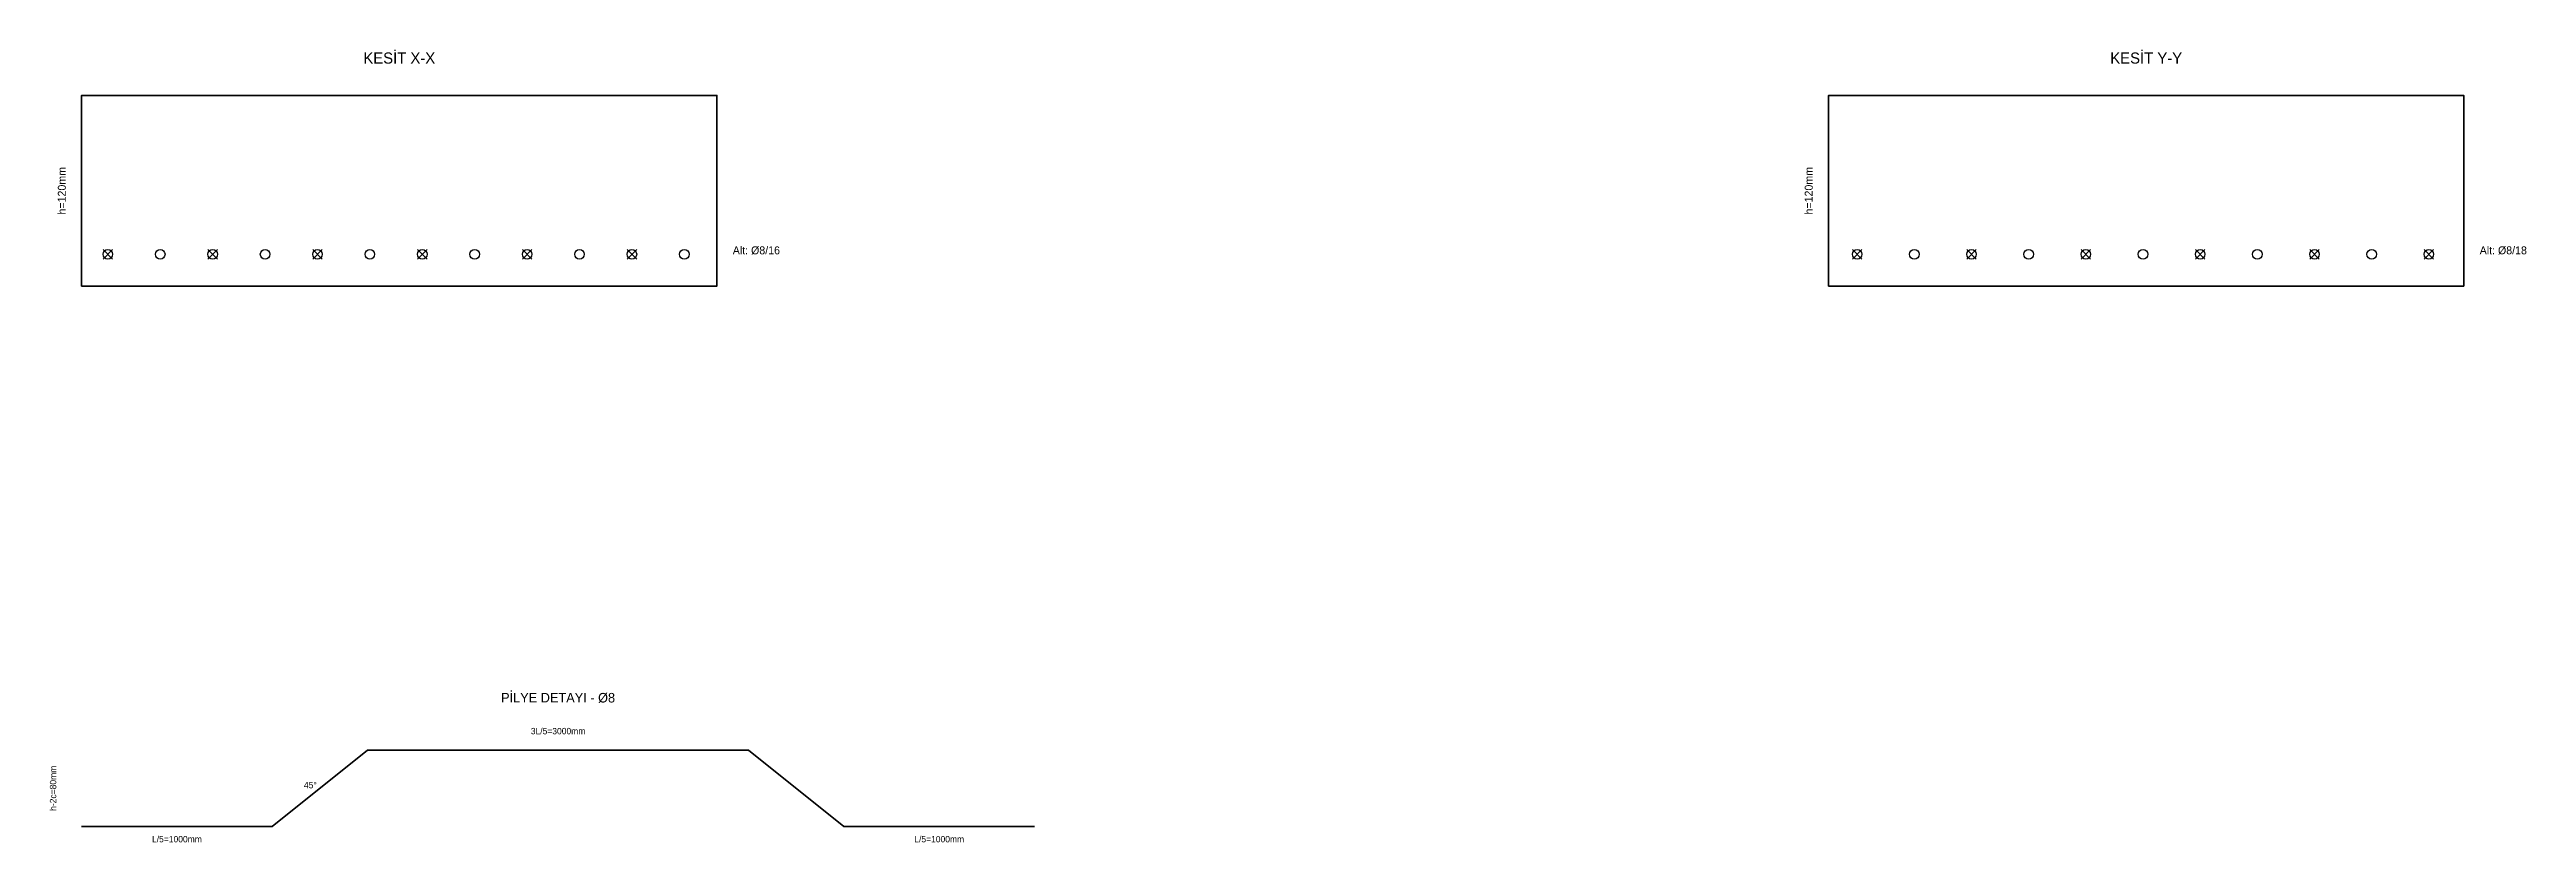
# Model space of a CAD drawing. Header units: millimetres. Extents: x -199 to 7697, y -3450 to 6561.
# Drawn here: x -101 to 7697, y -3450 to -956 of the extents above; entities that cross this region are included whole.
import ezdxf
from ezdxf.enums import TextEntityAlignment as Align

# ---------------------------------------------------------------- set-up
doc = ezdxf.new("R2010")
doc.units = ezdxf.units.MM
for name, color, linetype in [('DIMENSIONS', 2, 'Continuous'), ('PILYE', 5, 'Continuous'), ('REINFORCEMENT_X', 1, 'Continuous'), ('REINFORCEMENT_Y', 3, 'Continuous'), ('SLAB_OUTLINE', 7, 'Continuous'), ('TEXT', 4, 'Continuous')]:
    doc.layers.add(name, color=color, linetype=linetype)

msp = doc.modelspace()

# ---------------------------------------------------------------- texts
at = {"layer": 'DIMENSIONS'}
for s, height, p in [('h=120mm', 25, (-50, -1400)), ('h=120mm', 25, (5450, -1400)), ('h-2c=80mm', 20, (-80, -3280))]:
    msp.add_text(s, height=height, rotation=90, dxfattribs=at).set_placement(p, align=Align.CENTER)
for s, p in [('3L/5=3000mm', (1500, -3110)), ('L/5=1000mm', (300, -3450)), ('L/5=1000mm', (2700, -3450))]:
    msp.add_text(s, height=20, dxfattribs=at).set_placement(p, align=Align.CENTER)
at = {"layer": 'TEXT'}
for s, height, p in [('KESİT X-X', 35, (1000, -1000)), ('KESİT Y-Y', 35, (6500, -1000)), ('PİLYE DETAYI - Ø8', 30, (1500, -3010)), ('45°', 20, (720, -3280))]:
    msp.add_text(s, height=height, dxfattribs=at).set_placement(p, align=Align.CENTER)
for s, p in [('Alt: Ø8/16', (2050, -1600)), ('Alt: Ø8/18', (7550, -1600))]:
    msp.add_text(s, height=25, dxfattribs=at).set_placement(p)

# ---------------------------------------------------------------- linework, layer by layer
at = {"layer": 'PILYE', "lineweight": 35}
msp.add_lwpolyline([(0, -3400), (600, -3400), (900, -3160), (2100, -3160), (2400, -3400), (3000, -3400)], dxfattribs=at)
at = {"layer": 'REINFORCEMENT_X'}
for p, q in [((67.5, -1615), (97.5, -1585)), ((67.5, -1585), (97.5, -1615)), ((397.5, -1615), (427.5, -1585)), ((397.5, -1585), (427.5, -1615)), ((727.5, -1615), (757.5, -1585)), ((727.5, -1585), (757.5, -1615)), ((1057.5, -1615), (1087.5, -1585)), ((1057.5, -1585), (1087.5, -1615)), ((1387.5, -1615), (1417.5, -1585)), ((1387.5, -1585), (1417.5, -1615)), ((1717.5, -1615), (1747.5, -1585)), ((1717.5, -1585), (1747.5, -1615))]:
    msp.add_line(p, q, dxfattribs=at)
for centre in [(82.5, -1600), (247.5, -1600), (412.5, -1600), (577.5, -1600), (742.5, -1600), (907.5, -1600), (1072.5, -1600), (1237.5, -1600), (1402.5, -1600), (1567.5, -1600), (1732.5, -1600), (1897.5, -1600)]:
    msp.add_circle(centre, 15, dxfattribs=at)
at = {"layer": 'REINFORCEMENT_Y'}
for p, q in [((5575, -1615), (5605, -1585)), ((5575, -1585), (5605, -1615)), ((5935, -1615), (5965, -1585)), ((5935, -1585), (5965, -1615)), ((6295, -1615), (6325, -1585)), ((6295, -1585), (6325, -1615)), ((6655, -1615), (6685, -1585)), ((6655, -1585), (6685, -1615)), ((7015, -1615), (7045, -1585)), ((7015, -1585), (7045, -1615)), ((7375, -1615), (7405, -1585)), ((7375, -1585), (7405, -1615))]:
    msp.add_line(p, q, dxfattribs=at)
for centre in [(5590, -1600), (5770, -1600), (5950, -1600), (6130, -1600), (6310, -1600), (6490, -1600), (6670, -1600), (6850, -1600), (7030, -1600), (7210, -1600), (7390, -1600)]:
    msp.add_circle(centre, 15, dxfattribs=at)
at = {"layer": 'SLAB_OUTLINE', "lineweight": 35}
for points in [[(0, -1700), (2000, -1700), (2000, -1100), (0, -1100), (0, -1700)], [(5500, -1700), (7500, -1700), (7500, -1100), (5500, -1100), (5500, -1700)]]:
    msp.add_lwpolyline(points, dxfattribs=at)

msp.set_redraw_order([(e.dxf.handle, doc.entitydb.next_handle()) for e in msp.query("TEXT MTEXT ATTDEF DIMENSION ARC_DIMENSION")])  # texts and dimensions are drawn at this point

doc.saveas('drawing.dxf')
